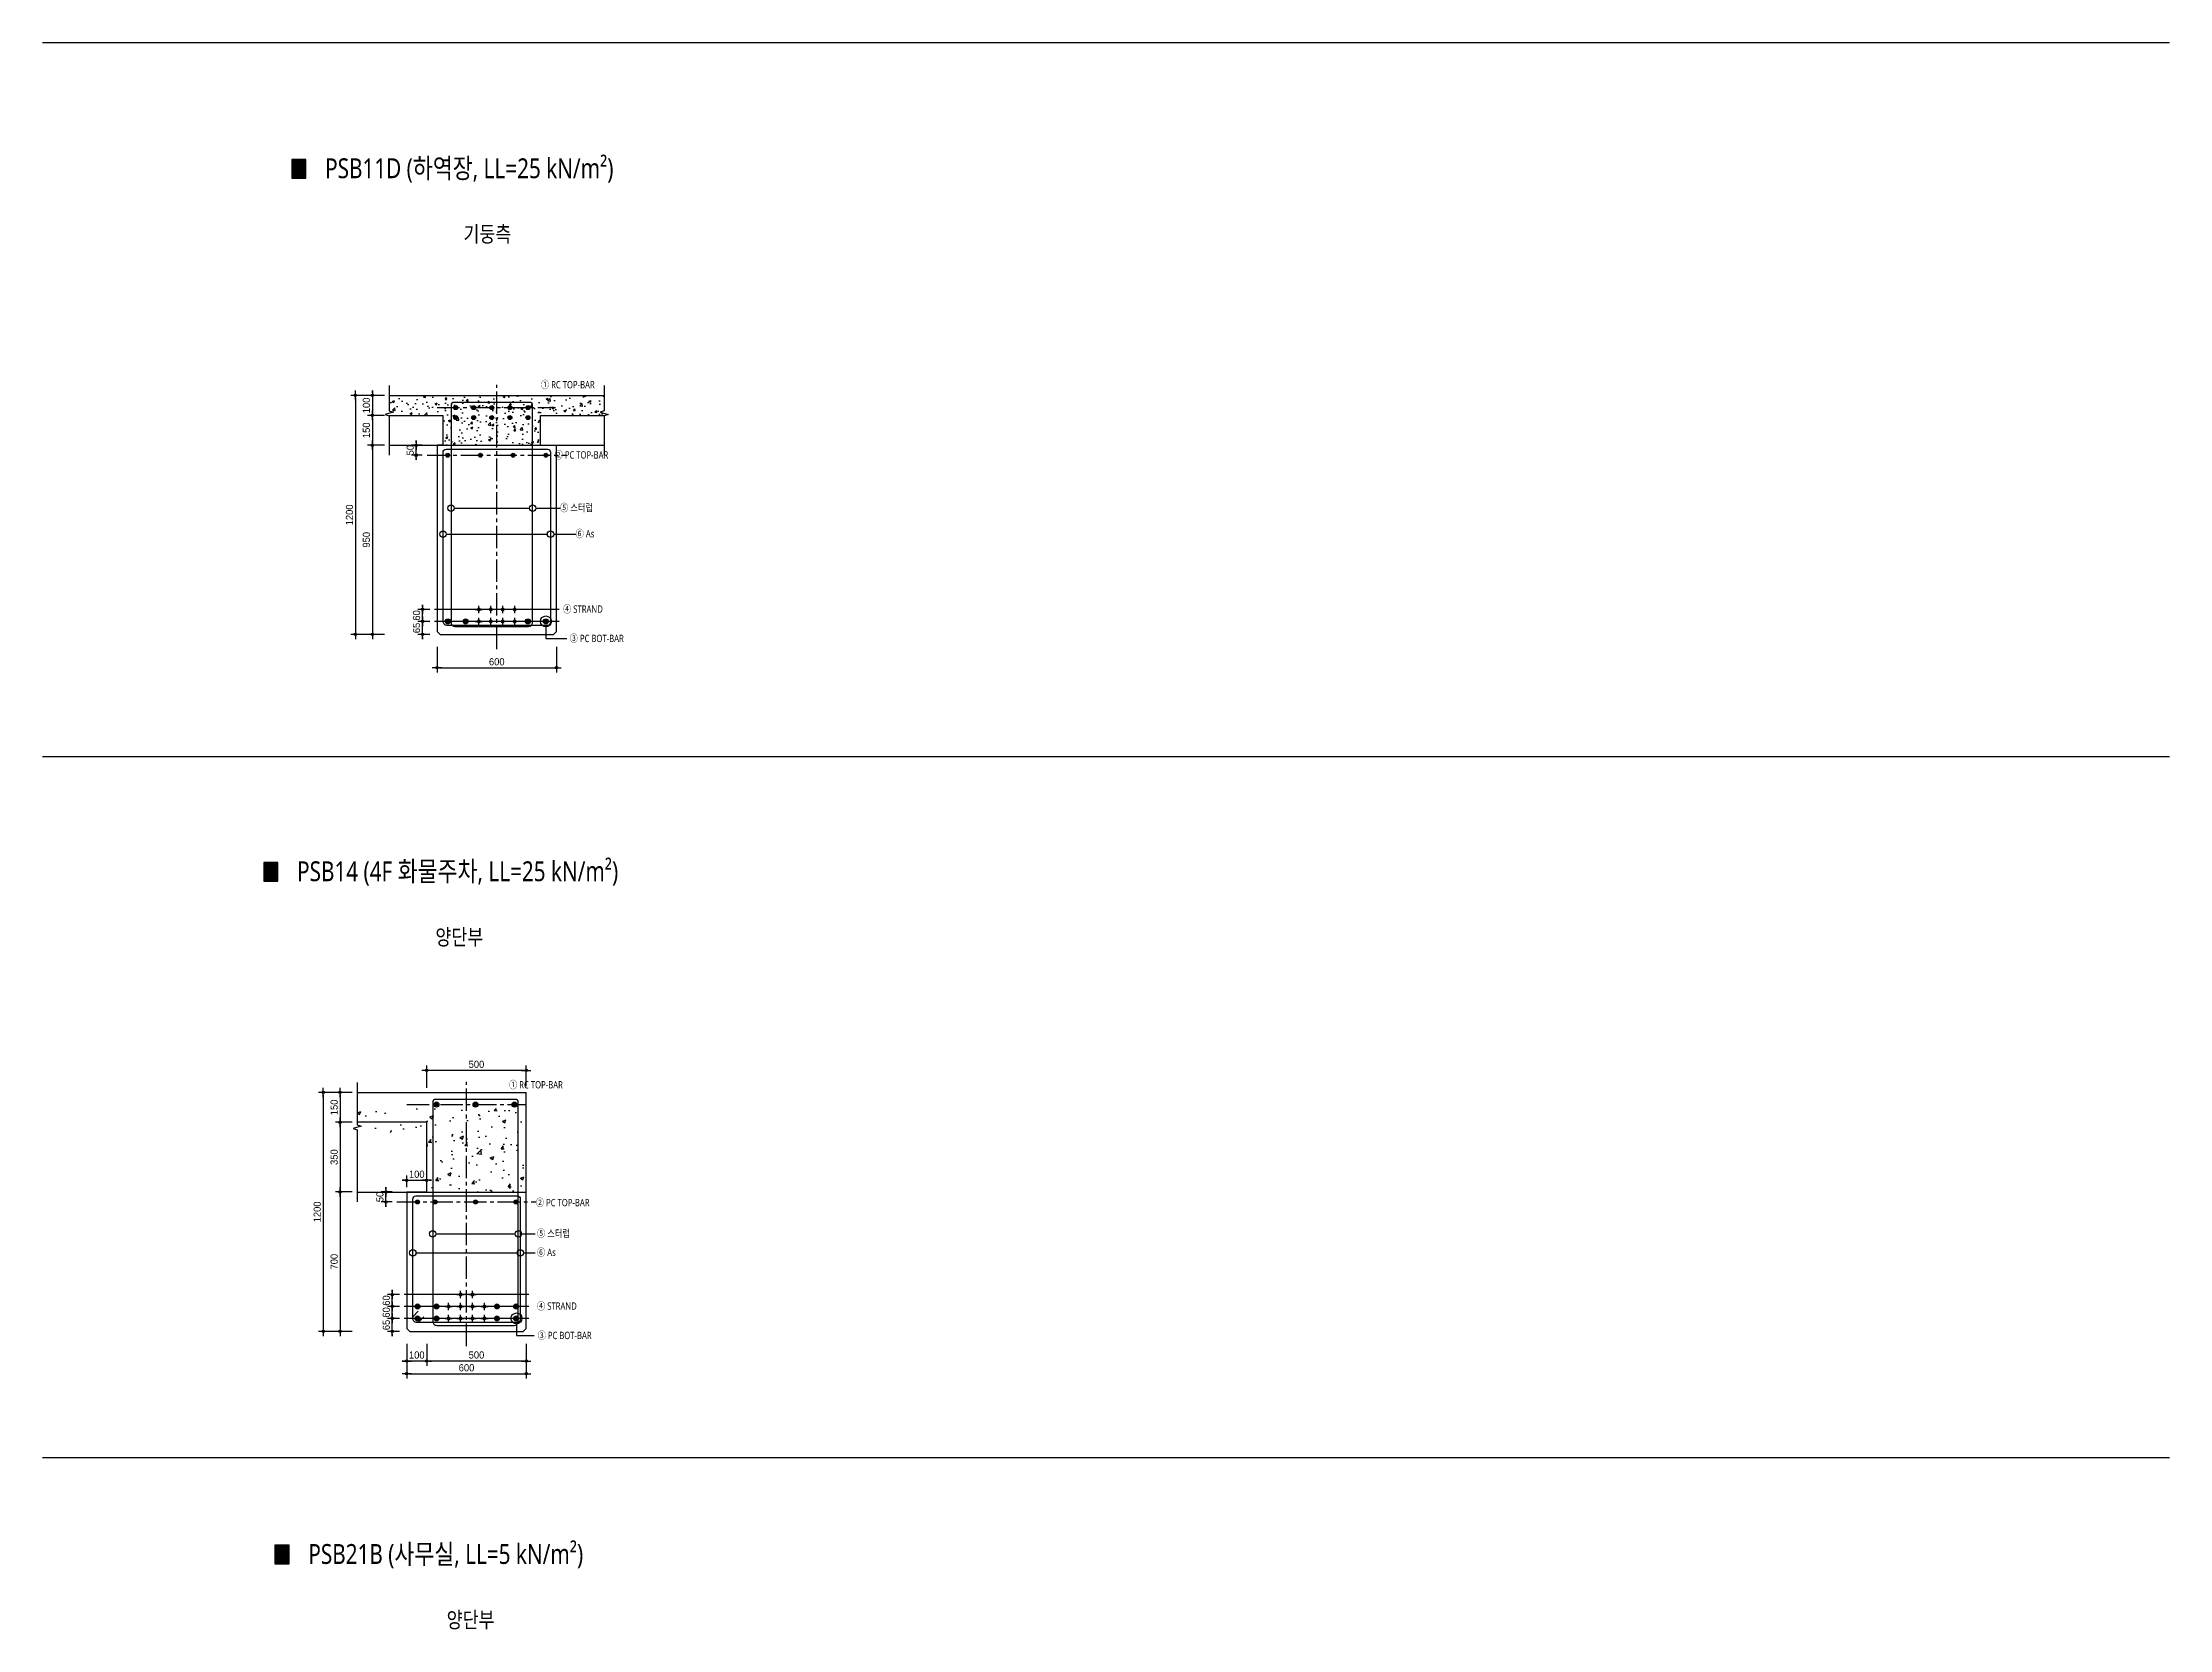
# Model space of a CAD drawing. Header units: millimetres. Extents: x 11948722 to 13111668, y -10771712 to -10232988.
# Drawn here: x 13100982 to 13111668, y -10492762 to -10484791 of the extents above; entities that cross this region are included whole.
import ezdxf
from ezdxf.enums import TextEntityAlignment as Align

# ---------------------------------------------------------------- set-up
doc = ezdxf.new("R2010")
doc.units = ezdxf.units.MM
doc.header["$LTSCALE"] = 150
doc.header["$MEASUREMENT"] = 0
for name, pattern in [('CEN', [6.2, 6, -0.1, 0, -0.1]), ('CENTER', [50.8, 31.75, -6.35, 6.35, -6.35]), ('CENTER2', [1.125, 0.75, -0.125, 0.125, -0.125]), ('HIDDEN', [2, 1, -1])]:
    doc.linetypes.add(name, pattern=pattern)
doc.layers.get('0').update_dxf_attribs({"linetype": 'CONTINUOUS'})
doc.layers.get('Defpoints').update_dxf_attribs({"color": 117, "linetype": 'CONTINUOUS'})
for name, color, linetype in [('0-TXT', 7, 'CONTINUOUS'), ('BAR', 3, 'CONTINUOUS'), ('CENT', 1, 'CEN'), ('CON-C', 2, 'CONTINUOUS'), ('DIM', 7, 'CONTINUOUS'), ('ETC', 8, 'CONTINUOUS'), ('FIN', 5, 'CONTINUOUS'), ('H', 2, 'HIDDEN'), ('SIT', 7, 'CONTINUOUS'), ('STRAND', 7, 'CENTER2'), ('TEXT', 3, 'CONTINUOUS')]:
    doc.layers.add(name, color=color, linetype=linetype)
doc.styles.get("Standard").update_dxf_attribs({"font": 'NanumGothic.ttf'})
doc.styles.add('돋움', font='')
doc.styles.get('돋움').set_extended_font_data('Dotum')
doc.linetypes.add('ZIGZAG', pattern='A,0.0001,-0.2,[131,ltypeshp.shx,S=0.2,R=0,X=-0.2,Y=0],-0.4,[131,ltypeshp.shx,S=0.2,R=180,X=0.2,Y=0],-0.2', length=0.8001)
doc.dimstyles.new('S_10', dxfattribs={"dimscale": 10, "dimtxt": 3, "dimasz": 1, "dimexe": 2, "dimexo": 2, "dimgap": 1, "dimtad": 1, "dimdec": 0, "dimzin": 0, "dimdsep": 46, "dimtxsty": '돋움', "dimblk1": 'DD', "dimblk2": 'DD', "dimsah": 1, "dimcen": 2.5, "dimdle": 8, "dimclrd": 256, "dimclre": 256, "dimclrt": 3, "dimadec": 0, "dimazin": 0, "dimtfac": 1, "dimtdec": 0, "dimtix": 1, "dimtmove": 2, "dimatfit": 3, "dimldrblk": 'DD', "dimfxl": 1, "dimtolj": 1, "dimtzin": 0, "dimarcsym": 0})

msp = doc.modelspace()

# ---------------------------------------------------------------- texts
at = {"width": 0.8}
for s, p in [('PSB11D (하역장, LL=25 kN/m²)', (13102401.7, -10485423)), ('PSB14 (4F 화물주차, LL=25 kN/m²)', (13102260.9, -10488954)), ('PSB21B (사무실, LL=5 kN/m²)', (13102317.4, -10492383.3))]:
    msp.add_text(s, height=99.792, dxfattribs=at).set_placement(p, align=Align.MIDDLE_LEFT)
for s, p in [('기둥측', (13103216.8, -10485753.6)), ('양단부', (13103076, -10489284.6)), ('양단부', (13103132.4, -10492713.9))]:
    msp.add_text(s, height=79.83, dxfattribs=at).set_placement(p, align=Align.MIDDLE_CENTER)
at = {"layer": '0-TXT', "ltscale": 0.8, "width": 0.8}
for s, p in [('① RC TOP-BAR', (13103485.7, -10486491.6, 0)), ('② PC TOP-BAR', (13103554.4, -10486844.3)), ('⑤ 스터럽', (13103582, -10487109.6)), ('⑥ As', (13103660, -10487240, 0)), ('④ STRAND', (13103597, -10487618.5)), ('③ PC BOT-BAR', (13103630.7, -10487766)), ('① RC TOP-BAR', (13103325.5, -10490007.9, 0)), ('② PC TOP-BAR', (13103460.3, -10490599.8, 0)), ('⑤ 스터럽', (13103466.1, -10490754.8, 0)), ('⑥ As', (13103466.1, -10490849.8, 0)), ('④ STRAND', (13103466.1, -10491119.5, 0)), ('③ PC BOT-BAR', (13103469.1, -10491267, 0))]:
    msp.add_text(s, height=36.96, dxfattribs=at).set_placement(p, align=Align.TOP_LEFT)

# ---------------------------------------------------------------- blocks, each defined once
blk = doc.blocks.new('DD')
blk.add_line((-2, 0), (2, 0))
for radius in [0.5, 0.25]:
    blk.add_circle((0, 0), radius)
blk = doc.blocks.new('*D1677')
at = {"layer": 'Defpoints', "color": 0, "ltscale": 1200}
for p in [(13102739, -10491140), (13102799, -10491140), (13102799, -10491200)]:
    blk.add_point(p, dxfattribs=at)
at = {"layer": 'DIM', "lineweight": -2}
for p, q in [((13102775, -10491140), (13102715, -10491140)), ((13102775, -10491200), (13102715, -10491200)), ((13102739, -10491128), (13102739, -10491116)), ((13102739, -10491200), (13102739, -10491140)), ((13102739, -10491212), (13102739, -10491224))]:
    blk.add_line(p, q, dxfattribs=at)
at = {"layer": 'DIM', "lineweight": -2, "ltscale": 1200, "xscale": 12, "yscale": 12, "zscale": 12}
for p, rotation in [((13102739, -10491140), 270), ((13102739, -10491200), 90)]:
    blk.add_blockref('DD', p, dxfattribs=dict(at, rotation=rotation))
at = {"layer": 'DIM', "ltscale": 1200, "insert": (13102709, -10491170), "char_height": 36, "attachment_point": 5, "rotation": 90, "style": '돋움'}
blk.add_mtext('\\A1;60', dxfattribs=at)
blk = doc.blocks.new('*D1678')
at = {"layer": 'Defpoints', "color": 0, "ltscale": 1200}
for p in [(13102739, -10491200), (13102799, -10491200), (13102799, -10491265)]:
    blk.add_point(p, dxfattribs=at)
at = {"layer": 'DIM', "lineweight": -2}
for p, q in [((13102775, -10491200), (13102715, -10491200)), ((13102739, -10491188), (13102739, -10491176)), ((13102739, -10491265), (13102739, -10491200)), ((13102775, -10491265), (13102715, -10491265)), ((13102739, -10491277), (13102739, -10491289))]:
    blk.add_line(p, q, dxfattribs=at)
at = {"layer": 'DIM', "lineweight": -2, "ltscale": 1200, "xscale": 12, "yscale": 12, "zscale": 12}
for p, rotation in [((13102739, -10491200), 270), ((13102739, -10491265), 90)]:
    blk.add_blockref('DD', p, dxfattribs=dict(at, rotation=rotation))
at = {"layer": 'DIM', "ltscale": 1200, "insert": (13102709, -10491233), "char_height": 36, "attachment_point": 5, "rotation": 90, "style": '돋움'}
blk.add_mtext('\\A1;65', dxfattribs=at)
blk = doc.blocks.new('*D1679')
at = {"layer": 'Defpoints', "color": 0, "ltscale": 1200}
for p in [(13102812, -10491303), (13103412, -10491303), (13103412, -10491478)]:
    blk.add_point(p, dxfattribs=at)
at = {"layer": 'DIM', "lineweight": -2}
for p, q in [((13102812, -10491327), (13102812, -10491502)), ((13103412, -10491327), (13103412, -10491502)), ((13102824, -10491478), (13103400, -10491478))]:
    blk.add_line(p, q, dxfattribs=at)
at = {"layer": 'DIM', "lineweight": -2, "ltscale": 1200, "xscale": 12, "yscale": 12, "zscale": 12, "rotation": 180}
blk.add_blockref('DD', (13102812, -10491478), dxfattribs=at)
at = {"layer": 'DIM', "lineweight": -2, "ltscale": 1200, "xscale": 12, "yscale": 12, "zscale": 12}
blk.add_blockref('DD', (13103412, -10491478), dxfattribs=at)
at = {"layer": 'DIM', "ltscale": 1200, "insert": (13103112, -10491448), "char_height": 36, "attachment_point": 5, "style": '돋움'}
blk.add_mtext('\\A1;600', dxfattribs=at)
blk = doc.blocks.new('*D1680')
at = {"layer": 'Defpoints', "color": 0, "ltscale": 1200}
for p in [(13102562, -10490065), (13102477, -10490215), (13102562, -10490215)]:
    blk.add_point(p, dxfattribs=at)
at = {"layer": 'DIM', "lineweight": -2}
for p, q in [((13102538, -10490065), (13102453, -10490065)), ((13102477, -10490077), (13102477, -10490203)), ((13102538, -10490215), (13102453, -10490215))]:
    blk.add_line(p, q, dxfattribs=at)
at = {"layer": 'DIM', "lineweight": -2, "ltscale": 1200, "xscale": 12, "yscale": 12, "zscale": 12}
for p, rotation in [((13102477, -10490065), 90), ((13102477, -10490215), 270)]:
    blk.add_blockref('DD', p, dxfattribs=dict(at, rotation=rotation))
at = {"layer": 'DIM', "ltscale": 1200, "insert": (13102447, -10490140), "char_height": 36, "attachment_point": 5, "rotation": 90, "style": '돋움'}
blk.add_mtext('\\A1;150', dxfattribs=at)
blk = doc.blocks.new('*D1681')
at = {"layer": 'Defpoints', "color": 0, "ltscale": 1200}
for p in [(13102562, -10490215), (13102477, -10490565), (13102562, -10490565)]:
    blk.add_point(p, dxfattribs=at)
at = {"layer": 'DIM', "lineweight": -2}
for p, q in [((13102538, -10490215), (13102453, -10490215)), ((13102477, -10490227), (13102477, -10490553)), ((13102538, -10490565), (13102453, -10490565))]:
    blk.add_line(p, q, dxfattribs=at)
at = {"layer": 'DIM', "lineweight": -2, "ltscale": 1200, "xscale": 12, "yscale": 12, "zscale": 12}
for p, rotation in [((13102477, -10490215), 90), ((13102477, -10490565), 270)]:
    blk.add_blockref('DD', p, dxfattribs=dict(at, rotation=rotation))
at = {"layer": 'DIM', "ltscale": 1200, "insert": (13102447, -10490390), "char_height": 36, "attachment_point": 5, "rotation": 90, "style": '돋움'}
blk.add_mtext('\\A1;350', dxfattribs=at)
blk = doc.blocks.new('*D1682')
at = {"layer": 'Defpoints', "color": 0, "ltscale": 1200}
for p in [(13102562, -10490565), (13102477, -10491265), (13102562, -10491265)]:
    blk.add_point(p, dxfattribs=at)
at = {"layer": 'DIM', "lineweight": -2}
for p, q in [((13102538, -10490565), (13102453, -10490565)), ((13102477, -10490577), (13102477, -10491253)), ((13102538, -10491265), (13102453, -10491265))]:
    blk.add_line(p, q, dxfattribs=at)
at = {"layer": 'DIM', "lineweight": -2, "ltscale": 1200, "xscale": 12, "yscale": 12, "zscale": 12}
for p, rotation in [((13102477, -10490565), 90), ((13102477, -10491265), 270)]:
    blk.add_blockref('DD', p, dxfattribs=dict(at, rotation=rotation))
at = {"layer": 'DIM', "ltscale": 1200, "insert": (13102447, -10490915), "char_height": 36, "attachment_point": 5, "rotation": 90, "style": '돋움'}
blk.add_mtext('\\A1;700', dxfattribs=at)
blk = doc.blocks.new('*D1683')
at = {"layer": 'Defpoints', "color": 0, "ltscale": 1200}
for p in [(13102477, -10490065), (13102392, -10491265), (13102477, -10491265)]:
    blk.add_point(p, dxfattribs=at)
at = {"layer": 'DIM', "lineweight": -2}
for p, q in [((13102453, -10490065), (13102368, -10490065)), ((13102392, -10490077), (13102392, -10491253)), ((13102453, -10491265), (13102368, -10491265))]:
    blk.add_line(p, q, dxfattribs=at)
at = {"layer": 'DIM', "lineweight": -2, "ltscale": 1200, "xscale": 12, "yscale": 12, "zscale": 12}
for p, rotation in [((13102392, -10490065), 90), ((13102392, -10491265), 270)]:
    blk.add_blockref('DD', p, dxfattribs=dict(at, rotation=rotation))
at = {"layer": 'DIM', "ltscale": 1200, "insert": (13102362, -10490665), "char_height": 36, "attachment_point": 5, "rotation": 90, "style": '돋움'}
blk.add_mtext('\\A1;1200', dxfattribs=at)
blk = doc.blocks.new('*D1684')
at = {"layer": 'Defpoints', "color": 0, "ltscale": 1200}
for p in [(13102812, -10491303), (13102912, -10491303), (13102812, -10491414)]:
    blk.add_point(p, dxfattribs=at)
at = {"layer": 'DIM', "lineweight": -2}
for p, q in [((13102800, -10491414), (13102788, -10491414)), ((13102812, -10491327), (13102812, -10491438)), ((13102912, -10491414), (13102812, -10491414)), ((13102912, -10491327), (13102912, -10491438)), ((13102924, -10491414), (13102936, -10491414))]:
    blk.add_line(p, q, dxfattribs=at)
at = {"layer": 'DIM', "lineweight": -2, "ltscale": 1200, "xscale": 12, "yscale": 12, "zscale": 12}
blk.add_blockref('DD', (13102812, -10491414), dxfattribs=at)
at = {"layer": 'DIM', "lineweight": -2, "ltscale": 1200, "xscale": 12, "yscale": 12, "zscale": 12, "rotation": 180}
blk.add_blockref('DD', (13102912, -10491414), dxfattribs=at)
at = {"layer": 'DIM', "ltscale": 1200, "insert": (13102862, -10491384), "char_height": 36, "attachment_point": 5, "style": '돋움'}
blk.add_mtext('\\A1;100', dxfattribs=at)
blk = doc.blocks.new('*D1685')
at = {"layer": 'Defpoints', "color": 0, "ltscale": 1200}
for p in [(13102912, -10491303), (13103412, -10491303), (13102912, -10491414)]:
    blk.add_point(p, dxfattribs=at)
at = {"layer": 'DIM', "lineweight": -2}
for p, q in [((13102912, -10491327), (13102912, -10491438)), ((13103400, -10491414), (13102924, -10491414)), ((13103412, -10491327), (13103412, -10491438))]:
    blk.add_line(p, q, dxfattribs=at)
at = {"layer": 'DIM', "lineweight": -2, "ltscale": 1200, "xscale": 12, "yscale": 12, "zscale": 12, "rotation": 180}
blk.add_blockref('DD', (13102912, -10491414), dxfattribs=at)
at = {"layer": 'DIM', "lineweight": -2, "ltscale": 1200, "xscale": 12, "yscale": 12, "zscale": 12}
blk.add_blockref('DD', (13103412, -10491414), dxfattribs=at)
at = {"layer": 'DIM', "ltscale": 1200, "insert": (13103162, -10491384), "char_height": 36, "attachment_point": 5, "style": '돋움'}
blk.add_mtext('\\A1;500', dxfattribs=at)
blk = doc.blocks.new('*D1686')
at = {"layer": 'Defpoints', "color": 0, "ltscale": 1200}
for p in [(13102812, -10490565), (13102912, -10490506), (13102912, -10490565)]:
    blk.add_point(p, dxfattribs=at)
at = {"layer": 'DIM', "lineweight": -2}
for p, q in [((13102800, -10490506), (13102788, -10490506)), ((13102812, -10490541), (13102812, -10490482)), ((13102812, -10490506), (13102912, -10490506)), ((13102912, -10490541), (13102912, -10490482)), ((13102924, -10490506), (13102936, -10490506))]:
    blk.add_line(p, q, dxfattribs=at)
at = {"layer": 'DIM', "lineweight": -2, "ltscale": 1200, "xscale": 12, "yscale": 12, "zscale": 12}
blk.add_blockref('DD', (13102812, -10490506), dxfattribs=at)
at = {"layer": 'DIM', "lineweight": -2, "ltscale": 1200, "xscale": 12, "yscale": 12, "zscale": 12, "rotation": 180}
blk.add_blockref('DD', (13102912, -10490506), dxfattribs=at)
at = {"layer": 'DIM', "ltscale": 1200, "insert": (13102862, -10490476), "char_height": 36, "attachment_point": 5, "style": '돋움'}
blk.add_mtext('\\A1;100', dxfattribs=at)
blk = doc.blocks.new('*D1687')
at = {"layer": 'Defpoints', "color": 0, "ltscale": 1200}
for p in [(13102912, -10489954), (13102912, -10490065), (13103412, -10490058)]:
    blk.add_point(p, dxfattribs=at)
at = {"layer": 'DIM', "lineweight": -2}
for p, q in [((13102912, -10490041), (13102912, -10489930)), ((13103412, -10490034), (13103412, -10489930)), ((13103400, -10489954), (13102924, -10489954))]:
    blk.add_line(p, q, dxfattribs=at)
at = {"layer": 'DIM', "lineweight": -2, "ltscale": 1200, "xscale": 12, "yscale": 12, "zscale": 12, "rotation": 180}
blk.add_blockref('DD', (13102912, -10489954), dxfattribs=at)
at = {"layer": 'DIM', "lineweight": -2, "ltscale": 1200, "xscale": 12, "yscale": 12, "zscale": 12}
blk.add_blockref('DD', (13103412, -10489954), dxfattribs=at)
at = {"layer": 'DIM', "ltscale": 1200, "insert": (13103162, -10489924), "char_height": 36, "attachment_point": 5, "style": '돋움'}
blk.add_mtext('\\A1;500', dxfattribs=at)
blk = doc.blocks.new('*D1688')
at = {"layer": 'Defpoints', "color": 0, "ltscale": 1200}
for p in [(13102707, -10490565), (13102762, -10490565), (13102762, -10490615)]:
    blk.add_point(p, dxfattribs=at)
at = {"layer": 'DIM', "lineweight": -2}
for p, q in [((13102738, -10490565), (13102683, -10490565)), ((13102707, -10490553), (13102707, -10490541)), ((13102707, -10490615), (13102707, -10490565)), ((13102738, -10490615), (13102683, -10490615)), ((13102707, -10490627), (13102707, -10490639))]:
    blk.add_line(p, q, dxfattribs=at)
at = {"layer": 'DIM', "lineweight": -2, "ltscale": 1200, "xscale": 12, "yscale": 12, "zscale": 12}
for p, rotation in [((13102707, -10490565), 270), ((13102707, -10490615), 90)]:
    blk.add_blockref('DD', p, dxfattribs=dict(at, rotation=rotation))
at = {"layer": 'DIM', "ltscale": 1200, "insert": (13102677, -10490590), "char_height": 36, "attachment_point": 5, "rotation": 90, "style": '돋움'}
blk.add_mtext('\\A1;50', dxfattribs=at)
blk = doc.blocks.new('strand')
at = {"layer": 'STRAND'}
for p, q in [((-18, 0), (18, 0)), ((0, -18), (0, 18))]:
    blk.add_line(p, q, dxfattribs=at)
at = {"layer": 'STRAND', "const_width": 9.6}
blk.add_lwpolyline([(-5, 0, 1), (5, 0, 1)], format="xyb", close=True, dxfattribs=at)
blk = doc.blocks.new('*D1689')
at = {"layer": 'Defpoints', "color": 0, "ltscale": 1200}
for p in [(13102739, -10491080), (13102799, -10491080), (13102799, -10491140)]:
    blk.add_point(p, dxfattribs=at)
at = {"layer": 'DIM', "lineweight": -2}
for p, q in [((13102775, -10491080), (13102715, -10491080)), ((13102739, -10491068), (13102739, -10491056)), ((13102739, -10491140), (13102739, -10491080)), ((13102775, -10491140), (13102715, -10491140)), ((13102739, -10491152), (13102739, -10491164))]:
    blk.add_line(p, q, dxfattribs=at)
at = {"layer": 'DIM', "lineweight": -2, "ltscale": 1200, "xscale": 12, "yscale": 12, "zscale": 12}
for p, rotation in [((13102739, -10491080), 270), ((13102739, -10491140), 90)]:
    blk.add_blockref('DD', p, dxfattribs=dict(at, rotation=rotation))
at = {"layer": 'DIM', "ltscale": 1200, "insert": (13102709, -10491110), "char_height": 36, "attachment_point": 5, "rotation": 90, "style": '돋움'}
blk.add_mtext('\\A1;60', dxfattribs=at)
blk = doc.blocks.new('*D1669')
at = {"layer": 'Defpoints', "color": 0, "ltscale": 1200}
for p in [(13102891, -10487639), (13102951, -10487639), (13102951, -10487699)]:
    blk.add_point(p, dxfattribs=at)
at = {"layer": 'DIM', "lineweight": -2}
for p, q in [((13102927, -10487639), (13102867, -10487639)), ((13102891, -10487627), (13102891, -10487615)), ((13102891, -10487699), (13102891, -10487639)), ((13102927, -10487699), (13102867, -10487699)), ((13102891, -10487711), (13102891, -10487723))]:
    blk.add_line(p, q, dxfattribs=at)
at = {"layer": 'DIM', "lineweight": -2, "ltscale": 1200, "xscale": 12, "yscale": 12, "zscale": 12}
for p, rotation in [((13102891, -10487639), 270), ((13102891, -10487699), 90)]:
    blk.add_blockref('DD', p, dxfattribs=dict(at, rotation=rotation))
at = {"layer": 'DIM', "ltscale": 1200, "insert": (13102861, -10487669), "char_height": 36, "attachment_point": 5, "rotation": 90, "style": '돋움'}
blk.add_mtext('\\A1;60', dxfattribs=at)
blk = doc.blocks.new('*D1670')
at = {"layer": 'Defpoints', "color": 0, "ltscale": 1200}
for p in [(13102891, -10487699), (13102951, -10487699), (13102951, -10487764)]:
    blk.add_point(p, dxfattribs=at)
at = {"layer": 'DIM', "lineweight": -2}
for p, q in [((13102891, -10487687), (13102891, -10487675)), ((13102927, -10487699), (13102867, -10487699)), ((13102927, -10487764), (13102867, -10487764)), ((13102891, -10487764), (13102891, -10487699)), ((13102891, -10487776), (13102891, -10487788))]:
    blk.add_line(p, q, dxfattribs=at)
at = {"layer": 'DIM', "lineweight": -2, "ltscale": 1200, "xscale": 12, "yscale": 12, "zscale": 12}
for p, rotation in [((13102891, -10487699), 270), ((13102891, -10487764), 90)]:
    blk.add_blockref('DD', p, dxfattribs=dict(at, rotation=rotation))
at = {"layer": 'DIM', "ltscale": 1200, "insert": (13102861, -10487732), "char_height": 36, "attachment_point": 5, "rotation": 90, "style": '돋움'}
blk.add_mtext('\\A1;65', dxfattribs=at)
blk = doc.blocks.new('*D1671')
at = {"layer": 'Defpoints', "color": 0, "ltscale": 1200}
for p in [(13102964, -10487802), (13103564, -10487802), (13103564, -10487932)]:
    blk.add_point(p, dxfattribs=at)
at = {"layer": 'DIM', "lineweight": -2}
for p, q in [((13102964, -10487826), (13102964, -10487956)), ((13103564, -10487826), (13103564, -10487956)), ((13102976, -10487932), (13103552, -10487932))]:
    blk.add_line(p, q, dxfattribs=at)
at = {"layer": 'DIM', "lineweight": -2, "ltscale": 1200, "xscale": 12, "yscale": 12, "zscale": 12, "rotation": 180}
blk.add_blockref('DD', (13102964, -10487932), dxfattribs=at)
at = {"layer": 'DIM', "lineweight": -2, "ltscale": 1200, "xscale": 12, "yscale": 12, "zscale": 12}
blk.add_blockref('DD', (13103564, -10487932), dxfattribs=at)
at = {"layer": 'DIM', "ltscale": 1200, "insert": (13103264, -10487902), "char_height": 36, "attachment_point": 5, "style": '돋움'}
blk.add_mtext('\\A1;600', dxfattribs=at)
blk = doc.blocks.new('*D1672')
at = {"layer": 'Defpoints', "color": 0, "ltscale": 1200}
for p in [(13102724, -10486564), (13102639, -10486664), (13102724, -10486664)]:
    blk.add_point(p, dxfattribs=at)
at = {"layer": 'DIM', "lineweight": -2}
for p, q in [((13102700, -10486564), (13102615, -10486564)), ((13102639, -10486552), (13102639, -10486540)), ((13102639, -10486564), (13102639, -10486664)), ((13102700, -10486664), (13102615, -10486664)), ((13102639, -10486676), (13102639, -10486688))]:
    blk.add_line(p, q, dxfattribs=at)
at = {"layer": 'DIM', "lineweight": -2, "ltscale": 1200, "xscale": 12, "yscale": 12, "zscale": 12}
for p, rotation in [((13102639, -10486564), 270), ((13102639, -10486664), 90)]:
    blk.add_blockref('DD', p, dxfattribs=dict(at, rotation=rotation))
at = {"layer": 'DIM', "ltscale": 1200, "insert": (13102609, -10486614), "char_height": 36, "attachment_point": 5, "rotation": 90, "style": '돋움'}
blk.add_mtext('\\A1;100', dxfattribs=at)
blk = doc.blocks.new('*D1673')
at = {"layer": 'Defpoints', "color": 0, "ltscale": 1200}
for p in [(13102724, -10486814), (13102639, -10487764), (13102724, -10487764)]:
    blk.add_point(p, dxfattribs=at)
at = {"layer": 'DIM', "lineweight": -2}
for p, q in [((13102700, -10486814), (13102615, -10486814)), ((13102639, -10486826), (13102639, -10487752)), ((13102700, -10487764), (13102615, -10487764))]:
    blk.add_line(p, q, dxfattribs=at)
at = {"layer": 'DIM', "lineweight": -2, "ltscale": 1200, "xscale": 12, "yscale": 12, "zscale": 12}
for p, rotation in [((13102639, -10486814), 90), ((13102639, -10487764), 270)]:
    blk.add_blockref('DD', p, dxfattribs=dict(at, rotation=rotation))
at = {"layer": 'DIM', "ltscale": 1200, "insert": (13102609, -10487289), "char_height": 36, "attachment_point": 5, "rotation": 90, "style": '돋움'}
blk.add_mtext('\\A1;950', dxfattribs=at)
blk = doc.blocks.new('*D1674')
at = {"layer": 'Defpoints', "color": 0, "ltscale": 1200}
for p in [(13102639, -10486564), (13102554, -10487764), (13102639, -10487764)]:
    blk.add_point(p, dxfattribs=at)
at = {"layer": 'DIM', "lineweight": -2}
for p, q in [((13102615, -10486564), (13102530, -10486564)), ((13102554, -10486576), (13102554, -10487752)), ((13102615, -10487764), (13102530, -10487764))]:
    blk.add_line(p, q, dxfattribs=at)
at = {"layer": 'DIM', "lineweight": -2, "ltscale": 1200, "xscale": 12, "yscale": 12, "zscale": 12}
for p, rotation in [((13102554, -10486564), 90), ((13102554, -10487764), 270)]:
    blk.add_blockref('DD', p, dxfattribs=dict(at, rotation=rotation))
at = {"layer": 'DIM', "ltscale": 1200, "insert": (13102524, -10487164), "char_height": 36, "attachment_point": 5, "rotation": 90, "style": '돋움'}
blk.add_mtext('\\A1;1200', dxfattribs=at)
blk = doc.blocks.new('*D1675')
at = {"layer": 'Defpoints', "color": 0, "ltscale": 1200}
for p in [(13102859, -10486814), (13102914, -10486814), (13102914, -10486864)]:
    blk.add_point(p, dxfattribs=at)
at = {"layer": 'DIM', "lineweight": -2}
for p, q in [((13102890, -10486814), (13102835, -10486814)), ((13102859, -10486802), (13102859, -10486790)), ((13102859, -10486864), (13102859, -10486814)), ((13102890, -10486864), (13102835, -10486864)), ((13102859, -10486876), (13102859, -10486888))]:
    blk.add_line(p, q, dxfattribs=at)
at = {"layer": 'DIM', "lineweight": -2, "ltscale": 1200, "xscale": 12, "yscale": 12, "zscale": 12}
for p, rotation in [((13102859, -10486814), 270), ((13102859, -10486864), 90)]:
    blk.add_blockref('DD', p, dxfattribs=dict(at, rotation=rotation))
at = {"layer": 'DIM', "ltscale": 1200, "insert": (13102829, -10486839), "char_height": 36, "attachment_point": 5, "rotation": 90, "style": '돋움'}
blk.add_mtext('\\A1;50', dxfattribs=at)
blk = doc.blocks.new('*D1676')
at = {"layer": 'Defpoints', "color": 0, "ltscale": 1200}
for p in [(13102724, -10486664), (13102639, -10486814), (13102724, -10486814)]:
    blk.add_point(p, dxfattribs=at)
at = {"layer": 'DIM', "lineweight": -2}
for p, q in [((13102700, -10486664), (13102615, -10486664)), ((13102639, -10486676), (13102639, -10486802)), ((13102700, -10486814), (13102615, -10486814))]:
    blk.add_line(p, q, dxfattribs=at)
at = {"layer": 'DIM', "lineweight": -2, "ltscale": 1200, "xscale": 12, "yscale": 12, "zscale": 12}
for p, rotation in [((13102639, -10486664), 90), ((13102639, -10486814), 270)]:
    blk.add_blockref('DD', p, dxfattribs=dict(at, rotation=rotation))
at = {"layer": 'DIM', "ltscale": 1200, "insert": (13102609, -10486739), "char_height": 36, "attachment_point": 5, "rotation": 90, "style": '돋움'}
blk.add_mtext('\\A1;150', dxfattribs=at)

# ---------------------------------------------------------------- dimensions: what is measured, and where the dimension line sits
at = {"layer": 'DIM'}
for base, p1, p2, angle, picture, middle in [((13102554.1, -10487764.1, 0), (13102639.1, -10486564.1, 0), (13102639.1, -10487764.1, 0), 90, '*D1674', (13102524.1, -10487164.1, 0)), ((13102639.1, -10486664.1, 0), (13102724.1, -10486564.1, 0), (13102724.1, -10486664.1, 0), 90, '*D1672', (13102609.1, -10486614.1, 0)), ((13102639.1, -10486814.1, 0), (13102724.1, -10486664.1, 0), (13102724.1, -10486814.1, 0), 90, '*D1676', (13102609.1, -10486739.1, 0)), ((13102639.1, -10487764.1, 0), (13102724.1, -10486814.1, 0), (13102724.1, -10487764.1, 0), 90, '*D1673', (13102609.1, -10487289.1, 0)), ((13102858.8, -10486814.1), (13102914.1, -10486864.1), (13102914.1, -10486814.1), 270, '*D1675', (13102828.8, -10486839.1)), ((13102891.2, -10487639.1, 0), (13102950.6, -10487699.1, 0), (13102950.6, -10487639.1, 0), 90, '*D1669', (13102861.2, -10487669.1, 0)), ((13102891.2, -10487699.1, 0), (13102950.6, -10487764.1, 0), (13102950.6, -10487699.1, 0), 90, '*D1670', (13102861.2, -10487731.6, 0)), ((13103564.1, -10487931.6, 0), (13102964.1, -10487801.6, 0), (13103564.1, -10487801.6, 0), 180, '*D1671', (13103264.1, -10487901.6, 0)), ((13102912.2, -10489953.6, 0), (13103411.9, -10490057.7, 0), (13102912.2, -10490064.6, 0), 180, '*D1687', (13103162.1, -10489923.6, 0)), ((13102392.2, -10491265.1, 0), (13102477.2, -10490065.1, 0), (13102477.2, -10491265.1, 0), 90, '*D1683', (13102362.2, -10490665.1, 0)), ((13102477.2, -10490215.1, 0), (13102562.2, -10490065.1, 0), (13102562.2, -10490215.1, 0), 90, '*D1680', (13102447.2, -10490140.1, 0)), ((13102477.2, -10490565.1, 0), (13102562.2, -10490215.1, 0), (13102562.2, -10490565.1, 0), 90, '*D1681', (13102447.2, -10490390.1, 0)), ((13102912.2, -10490505.7, 0), (13102812.2, -10490565.1, 0), (13102912.2, -10490565.1, 0), 180, '*D1686', (13102862.2, -10490475.7, 0)), ((13102477.2, -10491265.1, 0), (13102562.2, -10490565.1, 0), (13102562.2, -10491265.1, 0), 90, '*D1682', (13102447.2, -10490915.1, 0)), ((13102706.9, -10490565.1), (13102762.2, -10490615.1), (13102762.2, -10490565.1), 270, '*D1688', (13102676.8, -10490590.1)), ((13102739.3, -10491080.1, 0), (13102798.7, -10491140.1, 0), (13102798.7, -10491080.1, 0), 90, '*D1689', (13102709.2, -10491110.1, 0)), ((13102739.3, -10491140.1, 0), (13102798.7, -10491200.1, 0), (13102798.7, -10491140.1, 0), 90, '*D1677', (13102709.2, -10491170.1, 0)), ((13102739.3, -10491200.1, 0), (13102798.7, -10491265.1, 0), (13102798.7, -10491200.1, 0), 90, '*D1678', (13102709.2, -10491232.6, 0)), ((13103412.2, -10491477.7, 0), (13102812.2, -10491302.6, 0), (13103412.2, -10491302.6, 0), 180, '*D1679', (13103112.2, -10491447.7, 0)), ((13102812.2, -10491414.2, 0), (13102912.2, -10491302.6, 0), (13102812.2, -10491302.6, 0), 180, '*D1684', (13102862.2, -10491384.1, 0)), ((13102912.2, -10491414.2, 0), (13103412.2, -10491302.6, 0), (13102912.2, -10491302.6, 0), 180, '*D1685', (13103162.2, -10491384.1, 0))]:
    dim = msp.add_linear_dim(base=base, p1=p1, p2=p2, angle=angle, dimstyle='S_10', override={"dimscale": 12, "dimclrt": 256}, dxfattribs=at)
    dim.commit()
    dim.dimension.update_dxf_attribs({"geometry": picture, "text_midpoint": middle})

# ---------------------------------------------------------------- hatches: boundary and pattern name
for points in [[(13102305.2, -10485472.2), (13102305.2, -10485379.5), (13102233.9, -10485379.5), (13102233.9, -10485472.2)], [(13102164.4, -10489003.2), (13102164.4, -10488910.5), (13102093.1, -10488910.5), (13102093.1, -10489003.2)], [(13102220.8, -10492432.4), (13102220.8, -10492339.8), (13102149.5, -10492339.8), (13102149.5, -10492432.4)]]:
    msp.add_hatch(color=256).paths.add_polyline_path(points)
at = {"layer": 'BAR'}
h = msp.add_hatch(color=256, dxfattribs=at)
h.dxf.hatch_style = 1
h.paths.add_polyline_path([(13103067.6, -10486625.1, 1), (13103047.6, -10486625.1, 1)])
h = msp.add_hatch(color=256, dxfattribs=at)
h.dxf.hatch_style = 1
h.paths.add_polyline_path([(13103158.3, -10486625.1, 1), (13103138.3, -10486625.1, 1)])
h = msp.add_hatch(color=256, dxfattribs=at)
h.dxf.hatch_style = 1
h.paths.add_polyline_path([(13103249.1, -10486625.1, 1), (13103229.1, -10486625.1, 1)])
h = msp.add_hatch(color=256, dxfattribs=at)
h.dxf.hatch_style = 1
h.paths.add_polyline_path([(13103339.9, -10486625.1, 1), (13103319.9, -10486625.1, 1)])
h = msp.add_hatch(color=256, dxfattribs=at)
h.dxf.hatch_style = 1
h.paths.add_polyline_path([(13103410.7, -10486625.1, -1), (13103430.7, -10486625.1, -1)])
h = msp.add_hatch(color=256, dxfattribs=at)
h.dxf.hatch_style = 1
h.paths.add_polyline_path([(13103430.7, -10486625.1, 1), (13103410.7, -10486625.1, 1)])
h = msp.add_hatch(color=256, dxfattribs=at)
h.dxf.hatch_style = 1
h.paths.add_polyline_path([(13103430.7, -10486625.1, 1), (13103410.7, -10486625.1, 1)])
h = msp.add_hatch(color=256, dxfattribs=at)
h.dxf.hatch_style = 1
h.paths.add_polyline_path([(13103067.6, -10486675.1, 1), (13103047.6, -10486675.1, 1)])
h = msp.add_hatch(color=256, dxfattribs=at)
h.dxf.hatch_style = 1
h.paths.add_polyline_path([(13103158.3, -10486675.1, 1), (13103138.3, -10486675.1, 1)])
h = msp.add_hatch(color=256, dxfattribs=at)
h.dxf.hatch_style = 1
h.paths.add_polyline_path([(13103249.1, -10486675.1, 1), (13103229.1, -10486675.1, 1)])
h = msp.add_hatch(color=256, dxfattribs=at)
h.dxf.hatch_style = 1
h.paths.add_polyline_path([(13103339.9, -10486675.1, 1), (13103319.9, -10486675.1, 1)])
h = msp.add_hatch(color=256, dxfattribs=at)
h.dxf.hatch_style = 1
h.paths.add_polyline_path([(13103410.7, -10486675.1, -1), (13103430.7, -10486675.1, -1)])
h = msp.add_hatch(color=256, dxfattribs=at)
h.dxf.hatch_style = 1
h.paths.add_polyline_path([(13103430.7, -10486675.1, 1), (13103410.7, -10486675.1, 1)])
h = msp.add_hatch(color=256, dxfattribs=at)
h.dxf.hatch_style = 1
h.paths.add_polyline_path([(13103430.7, -10486675.1, 1), (13103410.7, -10486675.1, 1)])
h = msp.add_hatch(color=256, dxfattribs=at)
h.dxf.hatch_style = 1
h.paths.add_polyline_path([(13103027.6, -10486864.1, 1), (13103007.6, -10486864.1, 1)])
h = msp.add_hatch(color=256, dxfattribs=at)
h.dxf.hatch_style = 1
h.paths.add_polyline_path([(13103191.9, -10486864.1, 1), (13103171.9, -10486864.1, 1)])
h = msp.add_hatch(color=256, dxfattribs=at)
h.dxf.hatch_style = 1
h.paths.add_polyline_path([(13103356.3, -10486864.1, 1), (13103336.3, -10486864.1, 1)])
h = msp.add_hatch(color=256, dxfattribs=at)
h.dxf.hatch_style = 1
h.paths.add_polyline_path([(13103500.7, -10486864.1, -1), (13103520.7, -10486864.1, -1)])
h = msp.add_hatch(color=256, dxfattribs=at)
h.dxf.hatch_style = 1
h.paths.add_polyline_path([(13103520.7, -10486864.1, 1), (13103500.7, -10486864.1, 1)])
h = msp.add_hatch(color=256, dxfattribs=at)
h.dxf.hatch_style = 1
h.paths.add_polyline_path([(13103030.1, -10487699.1, 1), (13103005.1, -10487699.1, 1)])
h = msp.add_hatch(color=256, dxfattribs=at)
h.dxf.hatch_style = 1
h.paths.add_polyline_path([(13103030.1, -10487699.1, 1), (13103005.1, -10487699.1, 1)])
h = msp.add_hatch(color=256, dxfattribs=at)
h.dxf.hatch_style = 1
h.paths.add_polyline_path([(13103120.1, -10487699.1, 1), (13103095.1, -10487699.1, 1)])
h = msp.add_hatch(color=256, dxfattribs=at)
h.dxf.hatch_style = 1
h.paths.add_polyline_path([(13103120.1, -10487699.1, 1), (13103095.1, -10487699.1, 1)])
h = msp.add_hatch(color=256, dxfattribs=at)
h.dxf.hatch_style = 1
h.paths.add_polyline_path([(13103408.2, -10487699.1, -1), (13103433.2, -10487699.1, -1)])
h = msp.add_hatch(color=256, dxfattribs=at)
h.dxf.hatch_style = 1
h.paths.add_polyline_path([(13103408.2, -10487699.1, -1), (13103433.2, -10487699.1, -1)])
h = msp.add_hatch(color=256, dxfattribs=at)
h.dxf.hatch_style = 1
h.paths.add_polyline_path([(13103498.2, -10487699.1, -1), (13103523.2, -10487699.1, -1)])
h = msp.add_hatch(color=256, dxfattribs=at)
h.dxf.hatch_style = 1
h.paths.add_polyline_path([(13103498.2, -10487699.1, -1), (13103523.2, -10487699.1, -1)])
h = msp.add_hatch(color=256, dxfattribs=at)
h.dxf.hatch_style = 1
h.paths.add_polyline_path([(13102973.4, -10490126.1, 1), (13102948.4, -10490126.1, 1)])
h = msp.add_hatch(color=256, dxfattribs=at)
h.dxf.hatch_style = 1
h.paths.add_polyline_path([(13103169.7, -10490126.1, 1), (13103144.7, -10490126.1, 1)])
h = msp.add_hatch(color=256, dxfattribs=at)
h.dxf.hatch_style = 1
h.paths.add_polyline_path([(13103340.9, -10490126.1, -1), (13103365.9, -10490126.1, -1)])
h = msp.add_hatch(color=256, dxfattribs=at)
h.dxf.hatch_style = 1
h.paths.add_polyline_path([(13102875.6, -10490615.1, 1), (13102855.6, -10490615.1, 1)])
h = msp.add_hatch(color=256, dxfattribs=at)
h.dxf.hatch_style = 1
h.paths.add_polyline_path([(13102943.7, -10490615.1, -1), (13102963.7, -10490615.1, -1)])
h = msp.add_hatch(color=256, dxfattribs=at)
h.dxf.hatch_style = 1
h.paths.add_polyline_path([(13103147.2, -10490615.1, -1), (13103167.2, -10490615.1, -1)])
h = msp.add_hatch(color=256, dxfattribs=at)
h.dxf.hatch_style = 1
h.paths.add_polyline_path([(13103370.6, -10490615.1, 1), (13103350.6, -10490615.1, 1)])
h = msp.add_hatch(color=256, dxfattribs=at)
h.dxf.hatch_style = 1
h.paths.add_polyline_path([(13102878.1, -10491140.1, 1), (13102853.1, -10491140.1, 1)])
h = msp.add_hatch(color=256, dxfattribs=at)
h.dxf.hatch_style = 1
h.paths.add_polyline_path([(13102878.1, -10491200.1, 1), (13102853.1, -10491200.1, 1)])
h = msp.add_hatch(color=256, dxfattribs=at)
h.dxf.hatch_style = 1
h.paths.add_polyline_path([(13102973.4, -10491140.1, 1), (13102948.4, -10491140.1, 1)])
h = msp.add_hatch(color=256, dxfattribs=at)
h.dxf.hatch_style = 1
h.paths.add_polyline_path([(13102973.4, -10491200.1, 1), (13102948.4, -10491200.1, 1)])
h = msp.add_hatch(color=256, dxfattribs=at)
h.dxf.hatch_style = 1
h.paths.add_polyline_path([(13103277.8, -10491140.1, 1), (13103252.8, -10491140.1, 1)])
h = msp.add_hatch(color=256, dxfattribs=at)
h.dxf.hatch_style = 1
h.paths.add_polyline_path([(13103277.8, -10491200.1, 1), (13103252.8, -10491200.1, 1)])
h = msp.add_hatch(color=256, dxfattribs=at)
h.dxf.hatch_style = 1
h.paths.add_polyline_path([(13103373.1, -10491140.1, 1), (13103348.1, -10491140.1, 1)])
h = msp.add_hatch(color=256, dxfattribs=at)
h.dxf.hatch_style = 1
h.paths.add_polyline_path([(13103373.1, -10491200.1, 1), (13103348.1, -10491200.1, 1)])
at = {"layer": 'H'}
h = msp.add_hatch(dxfattribs=at)
h.set_pattern_fill('AR-CONC', color=256, scale=15, style=0)
h.set_pattern_definition([(50, (13838865.28, -10155330.04), (107.589027, -9.41282), [11.25, -123.75]), (355, (13838865.28, -10155330.04), (-20.8127, 112.82882), [9, -99]), (100.451444, (13838874.24, -10155330.82), (86.776327, 103.415999), [9.561029, -105.171317]), (46.1842, (13838865.28, -10155300.04), (160.0862, -24.827892), [16.875, -185.625]), (96.635635, (13838878.62, -10155302.1), (140.199292, 146.11779), [14.34155, -157.757064]), (351.184164, (13838865.28, -10155300.04), (140.199292, 146.11779), [13.5, -148.5]), (21, (13838880.28, -10155307.54), (89.536058, -60.392834), [11.25, -123.75]), (326, (13838880.28, -10155307.54), (36.4973, 108.772507), [9, -99]), (71.451445, (13838887.74, -10155312.57), (126.033357, 48.379673), [9.561029, -105.171317]), (37.5, (13838865.276, -10155330.037), (1.8239783, 49.934078), [0, -97.8, 0, -100.5, 0, -99.375]), (7.5, (13838865.276, -10155330.037), (39.4604306, 59.1617568), [0, -57.3, 0, -95.55, 0, -37.875]), (327.5, (13838831.826, -10155330.037), (80.0733654, -3.3832308), [0, -37.5, 0, -117, 0, -155.25]), (317.5, (13838816.826, -10155330.04), (87.4779254, 15.0157473), [0, -48.75, 0, -77.7, 0, -110.25])])
h.paths.add_polyline_path([(13103804.1, -10486564.1), (13102724.1, -10486564.1), (13102724.1, -10486664.1), (13102994.1, -10486664.1), (13102994.1, -10486814.1), (13103484.1, -10486814.1), (13103484.1, -10486664.1), (13103804.1, -10486664.1)])
h = msp.add_hatch(dxfattribs=at)
h.set_pattern_fill('AR-CONC', color=256, style=0)
h.set_pattern_definition([(50, (12293604.75, -10112173.04), (182.18467, -15.939086), [19.05, -209.55]), (355, (12293604.75, -10112173.04), (-35.24342, 191.056845), [15.24, -167.640584]), (100.451445, (12293619.93, -10112174.36), (146.941247, 175.117752), [16.19001, -178.090245]), (46.1842, (12293604.75, -10112122.24), (271.07904, -42.04233), [28.575, -314.325]), (96.635558, (12293627.34, -10112125.74), (237.404134, 247.426125), [24.28502, -267.13561]), (351.18415, (12293604.75, -10112122.24), (237.40413, 247.426125), [22.85997, -251.45973]), (21, (12293630.15, -10112134.94), (151.614391, -102.265198), [19.05, -209.55]), (326, (12293630.15, -10112134.94), (61.80203, 184.187966), [15.24, -167.64]), (71.451445, (12293642.78, -10112143.46), (213.41642, 81.92277), [16.19001, -178.089938]), (37.5, (12293604.75, -10112173.036), (3.0886033, 84.555039), [0, -165.608, 0, -170.18, 0, -168.275]), (7.5, (12293604.75, -10112173.04), (66.8196625, 100.180575), [0, -97.028, 0, -161.798, 0, -64.135]), (327.5, (12293548.106, -10112173.036), (135.590595, -5.728744), [0, -63.5, 0, -198.12, 0, -262.89]), (317.5, (12293522.71, -10112173.04), (148.129181, 25.426491), [0, -82.55, 0, -131.572, 0, -186.69])])
h.paths.add_polyline_path([(13103412.2, -10490145.1), (13102562.2, -10490145.1), (13102562.2, -10490265.1), (13102912.2, -10490265.1), (13102912.2, -10490565.1), (13103412.2, -10490565.1)])

# ---------------------------------------------------------------- linework, layer by layer
for points in [[(13102305.2, -10485472.2), (13102305.2, -10485379.5), (13102233.9, -10485379.5), (13102233.9, -10485472.2)], [(13102164.4, -10489003.2), (13102164.4, -10488910.5), (13102093.1, -10488910.5), (13102093.1, -10489003.2)], [(13102220.8, -10492432.4), (13102220.8, -10492339.8), (13102149.5, -10492339.8), (13102149.5, -10492432.4)]]:
    msp.add_lwpolyline(points, close=True)
at = {"elevation": 0}
for points in [[(13102724.1, -10486514.1), (13102724.1, -10486641.2), (13102744.1, -10486647.5), (13102704.1, -10486660), (13102724.1, -10486666.2), (13102724.1, -10486864.1)], [(13103804.1, -10486514.1), (13103804.1, -10486641.2), (13103784.1, -10486647.5), (13103824.1, -10486660), (13103804.1, -10486666.2), (13103804.1, -10486864.1)], [(13102562.2, -10490015.1), (13102562.2, -10490227.6), (13102582.2, -10490233.9), (13102542.2, -10490246.4), (13102562.2, -10490252.6), (13102562.2, -10490615.1)]]:
    msp.add_lwpolyline(points, dxfattribs=at)
at = {"layer": 'BAR', "color": 4, "linetype": 'Continuous'}
for p, q in [((13102869.4, -10491164.3, 0), (13102842.2, -10491191.5, 0)), ((13102897.2, -10491192.2, 0), (13102869.3, -10491220.1, 0))]:
    msp.add_line(p, q, dxfattribs=at)
at = {"layer": 'BAR', "color": 4, "linetype": 'Continuous', "elevation": 0}
for points in [[(13103054.1, -10487724.1), (13103424.1, -10487724.1, 0.4142136), (13103444.1, -10487704.1), (13103444.1, -10486614.1, 0.4142136), (13103429.1, -10486599.1), (13103049.1, -10486599.1, 0.4142136), (13103034.1, -10486614.1), (13103034.1, -10487704.1, 0.4142136), (13103054.1, -10487724.1)], [(13102962.2, -10491235.1), (13103352.2, -10491235.1, 0.4142136), (13103372.2, -10491215.1), (13103372.2, -10490115.1, 0.4142136), (13103357.2, -10490100.1), (13102957.2, -10490100.1, 0.4142136), (13102942.2, -10490115.1), (13102942.2, -10491215.1, 0.4142136), (13102962.2, -10491235.1)]]:
    msp.add_lwpolyline(points, format="xyb", dxfattribs=at)
for points in [[(13103534.1, -10487704, -0.4142136), (13103519.1, -10487719), (13103014.1, -10487719, -0.4142136), (13102994.1, -10487699), (13102994.1, -10486849.1, -0.4142136), (13103009.1, -10486834.1), (13103519.1, -10486834.1, -0.4142136), (13103534.1, -10486849.1)], [(13103382.2, -10491205.1, -0.4142136), (13103367.2, -10491220.1), (13102862.2, -10491220.1, -0.4142136), (13102842.2, -10491200.1), (13102842.2, -10490600.1, -0.4142136), (13102857.2, -10490585.1), (13103367.2, -10490585.1, -0.4142136), (13103382.2, -10490600.1)]]:
    msp.add_lwpolyline(points, format="xyb", close=True, dxfattribs=at)
at = {"layer": 'BAR'}
for centre, radius in [((13103057.6, -10486625.1, 0), 10), ((13103148.3, -10486625.1, 0), 10), ((13103239.1, -10486625.1, 0), 10), ((13103329.9, -10486625.1, 0), 10), ((13103420.7, -10486625.1, 0), 10), ((13103420.7, -10486625.1, 0), 10), ((13103420.7, -10486625.1, 0), 10), ((13103057.6, -10486675.1, 0), 10), ((13103148.3, -10486675.1, 0), 10), ((13103239.1, -10486675.1, 0), 10), ((13103329.9, -10486675.1, 0), 10), ((13103420.7, -10486675.1, 0), 10), ((13103420.7, -10486675.1, 0), 10), ((13103420.7, -10486675.1, 0), 10), ((13103017.6, -10486864.1), 10), ((13103181.9, -10486864.1), 10), ((13103346.3, -10486864.1), 10), ((13103510.7, -10486864.1), 10), ((13103510.7, -10486864.1), 10), ((13103017.6, -10487699.1, 0), 12.5), ((13103017.6, -10487699.1, 0), 12.5), ((13103107.6, -10487699.1, 0), 12.5), ((13103107.6, -10487699.1, 0), 12.5), ((13103420.7, -10487699.1, 0), 12.5), ((13103420.7, -10487699.1, 0), 12.5), ((13103510.7, -10487699.1, 0), 12.5), ((13103510.7, -10487699.1, 0), 12.5), ((13102960.9, -10490126.1, 0), 12.5), ((13103157.2, -10490126.1, 0), 12.5), ((13103353.4, -10490126.1, 0), 12.5), ((13102865.6, -10490615.1), 10), ((13102953.7, -10490615.1), 10), ((13103157.2, -10490615.1), 10), ((13103360.6, -10490615.1), 10), ((13102865.6, -10491140.1, 0), 12.5), ((13102865.6, -10491200.1, 0), 12.5), ((13102960.9, -10491140.1, 0), 12.5), ((13102960.9, -10491200.1, 0), 12.5), ((13103265.3, -10491140.1, 0), 12.5), ((13103265.3, -10491200.1, 0), 12.5), ((13103360.6, -10491140.1, 0), 12.5), ((13103360.6, -10491200.1, 0), 12.5)]:
    msp.add_circle(centre, radius, dxfattribs=at)
at = {"layer": 'CENT', "linetype": 'CENTER2'}
for p, q in [((13103264.1, -10487837.8, 0), (13103264.1, -10486510.4, 0)), ((13102964.1, -10486625.1, 0), (13103559.3, -10486625.1, 0)), ((13102914.1, -10486864.1), (13103614.1, -10486864.1)), ((13103112.2, -10491338.9, 0), (13103112.2, -10490011.4, 0)), ((13102812.2, -10490126.1, 0), (13103407.4, -10490126.1, 0)), ((13102762.2, -10490615.1), (13103462.2, -10490615.1))]:
    msp.add_line(p, q, dxfattribs=at)
at = {"layer": 'CON-C', "ltscale": 1200}
for p, q in [((13100981.9, -10484791.5), (13111668.1, -10484791.5)), ((13100981.9, -10488377.5), (13111668.1, -10488377.5)), ((13100981.9, -10491898.7), (13111668.1, -10491898.7))]:
    msp.add_line(p, q, dxfattribs=at)
at = {"layer": 'ETC', "linetype": 'ZIGZAG', "ltscale": 20}
for p, q in [((13102994.1, -10486814.1, 0), (13103564.1, -10486814.1, 0)), ((13102912.2, -10490565.1, 0), (13103412.2, -10490565.1, 0))]:
    msp.add_line(p, q, dxfattribs=at)
at = {"layer": 'ETC', "elevation": 0}
for points in [[(13102994.1, -10486814.1), (13102964.1, -10486814.1), (13102964.1, -10487749.1), (13102979.1, -10487764.1), (13103549.1, -10487764.1), (13103564.1, -10487749.1), (13103564.1, -10486814.1)], [(13102912.2, -10490565.1), (13102812.2, -10490565.1), (13102812.2, -10491250.1), (13102827.2, -10491265.1), (13103397.2, -10491265.1), (13103412.2, -10491250.1), (13103412.2, -10490565.1)]]:
    msp.add_lwpolyline(points, dxfattribs=at)
at = {"layer": 'FIN', "color": 1, "linetype": 'CENTER', "ltscale": 0.3}
for p, q in [((13103577.6, -10487639.1, 0), (13102950.6, -10487639.1, 0)), ((13103577.6, -10487699.1, 0), (13102950.6, -10487699.1, 0)), ((13103425.7, -10491080.1, 0), (13102798.7, -10491080.1, 0)), ((13103425.7, -10491140.1, 0), (13102798.7, -10491140.1, 0)), ((13103425.7, -10491200.1, 0), (13102798.7, -10491200.1, 0))]:
    msp.add_line(p, q, dxfattribs=at)
at = {"layer": 'SIT', "linetype": 'Continuous'}
for p, q in [((13102724.1, -10486564.1, 0), (13103804.1, -10486564.1, 0)), ((13103484.1, -10486814.1, 0), (13103484.1, -10486664.1, 0)), ((13102562.2, -10490065.1, 0), (13103412.2, -10490065.1, 0)), ((13103412.2, -10490565.1, 0), (13103412.2, -10490065.1, 0))]:
    msp.add_line(p, q, dxfattribs=at)
at = {"layer": 'SIT', "linetype": 'Continuous', "elevation": 0}
for points in [[(13102724.1, -10486814.1), (13102994.1, -10486814.1), (13102994.1, -10486664.1)], [(13102724.1, -10486664.1), (13102994.1, -10486664.1)], [(13103484.1, -10486664.1), (13103804.1, -10486664.1)], [(13103484.1, -10486814.1), (13103804.1, -10486814.1)], [(13102562.2, -10490565.1), (13102912.2, -10490565.1), (13102912.2, -10490215.1), (13102562.2, -10490215.1)]]:
    msp.add_lwpolyline(points, dxfattribs=at)
at = {"layer": 'TEXT'}
for p, q in [((13103050.1, -10487130.3, 0), (13103428.1, -10487130.3, 0)), ((13103460.1, -10487130.3, 0), (13103582, -10487130.3, 0)), ((13103010.1, -10487260.6, 0), (13103518.1, -10487260.6, 0)), ((13103550.1, -10487260.6, 0), (13103662, -10487260.6, 0)), ((13102958.2, -10490775.4, 0), (13103356.2, -10490775.4, 0)), ((13103388.2, -10490775.4, 0), (13103457.3, -10490775.4, 0)), ((13102858.2, -10490870.4, 0), (13103366.2, -10490870.4, 0)), ((13103398.2, -10490870.4, 0), (13103457.3, -10490870.4, 0))]:
    msp.add_line(p, q, dxfattribs=at)
at = {"layer": 'TEXT', "elevation": 0}
for points in [[(13103510.7, -10487726.6), (13103510.7, -10487784.3), (13103616.4, -10487784.3)], [(13103363, -10491227.6), (13103363, -10491285.3), (13103451.9, -10491285.3)]]:
    msp.add_lwpolyline(points, dxfattribs=at)
at = {"layer": 'TEXT'}
for centre, radius in [((13103034.1, -10487130.3, 0), 16), ((13103444.1, -10487130.3, 0), 16), ((13102994.1, -10487260.6, 0), 16), ((13103534.1, -10487260.6, 0), 16), ((13103510.7, -10487699.1, 0), 27.5), ((13102942.2, -10490775.4, 0), 16), ((13103372.2, -10490775.4, 0), 16), ((13102842.2, -10490870.4, 0), 16), ((13103382.2, -10490870.4, 0), 16), ((13103363, -10491200.1, 0), 27.5)]:
    msp.add_circle(centre, radius, dxfattribs=at)

# ---------------------------------------------------------------- block references
at = {"layer": 'STRAND'}
for p in [(13103174.1, -10487639.1, 0), (13103174.1, -10487699.1, 0), (13103082.2, -10491080.1, 0), (13103082.2, -10491080.1, 0), (13103142.2, -10491080.1, 0), (13103142.2, -10491080.1, 0), (13103022.2, -10491140.1, 0), (13103022.2, -10491140.1, 0), (13103022.2, -10491200.1, 0), (13103022.2, -10491200.1, 0), (13103082.2, -10491140.1, 0), (13103082.2, -10491140.1, 0), (13103082.2, -10491200.1, 0), (13103082.2, -10491200.1, 0), (13103142.2, -10491140.1, 0), (13103142.2, -10491140.1, 0), (13103142.2, -10491200.1, 0), (13103142.2, -10491200.1, 0), (13103202.2, -10491140.1, 0), (13103202.2, -10491140.1, 0), (13103202.2, -10491200.1, 0), (13103202.2, -10491200.1, 0)]:
    msp.add_blockref('strand', p, dxfattribs=at)
at = {"layer": 'STRAND', "xscale": -1}
for p in [(13103234.1, -10487639.1, 0), (13103234.1, -10487699.1, 0), (13103294.1, -10487639.1, 0), (13103294.1, -10487699.1, 0), (13103354.1, -10487639.1, 0), (13103354.1, -10487699.1, 0)]:
    msp.add_blockref('strand', p, dxfattribs=at)

msp.set_redraw_order([(e.dxf.handle, doc.entitydb.next_handle()) for e in msp.query("TEXT MTEXT ATTDEF DIMENSION ARC_DIMENSION")])  # texts and dimensions are drawn at this point

doc.saveas('drawing.dxf')
